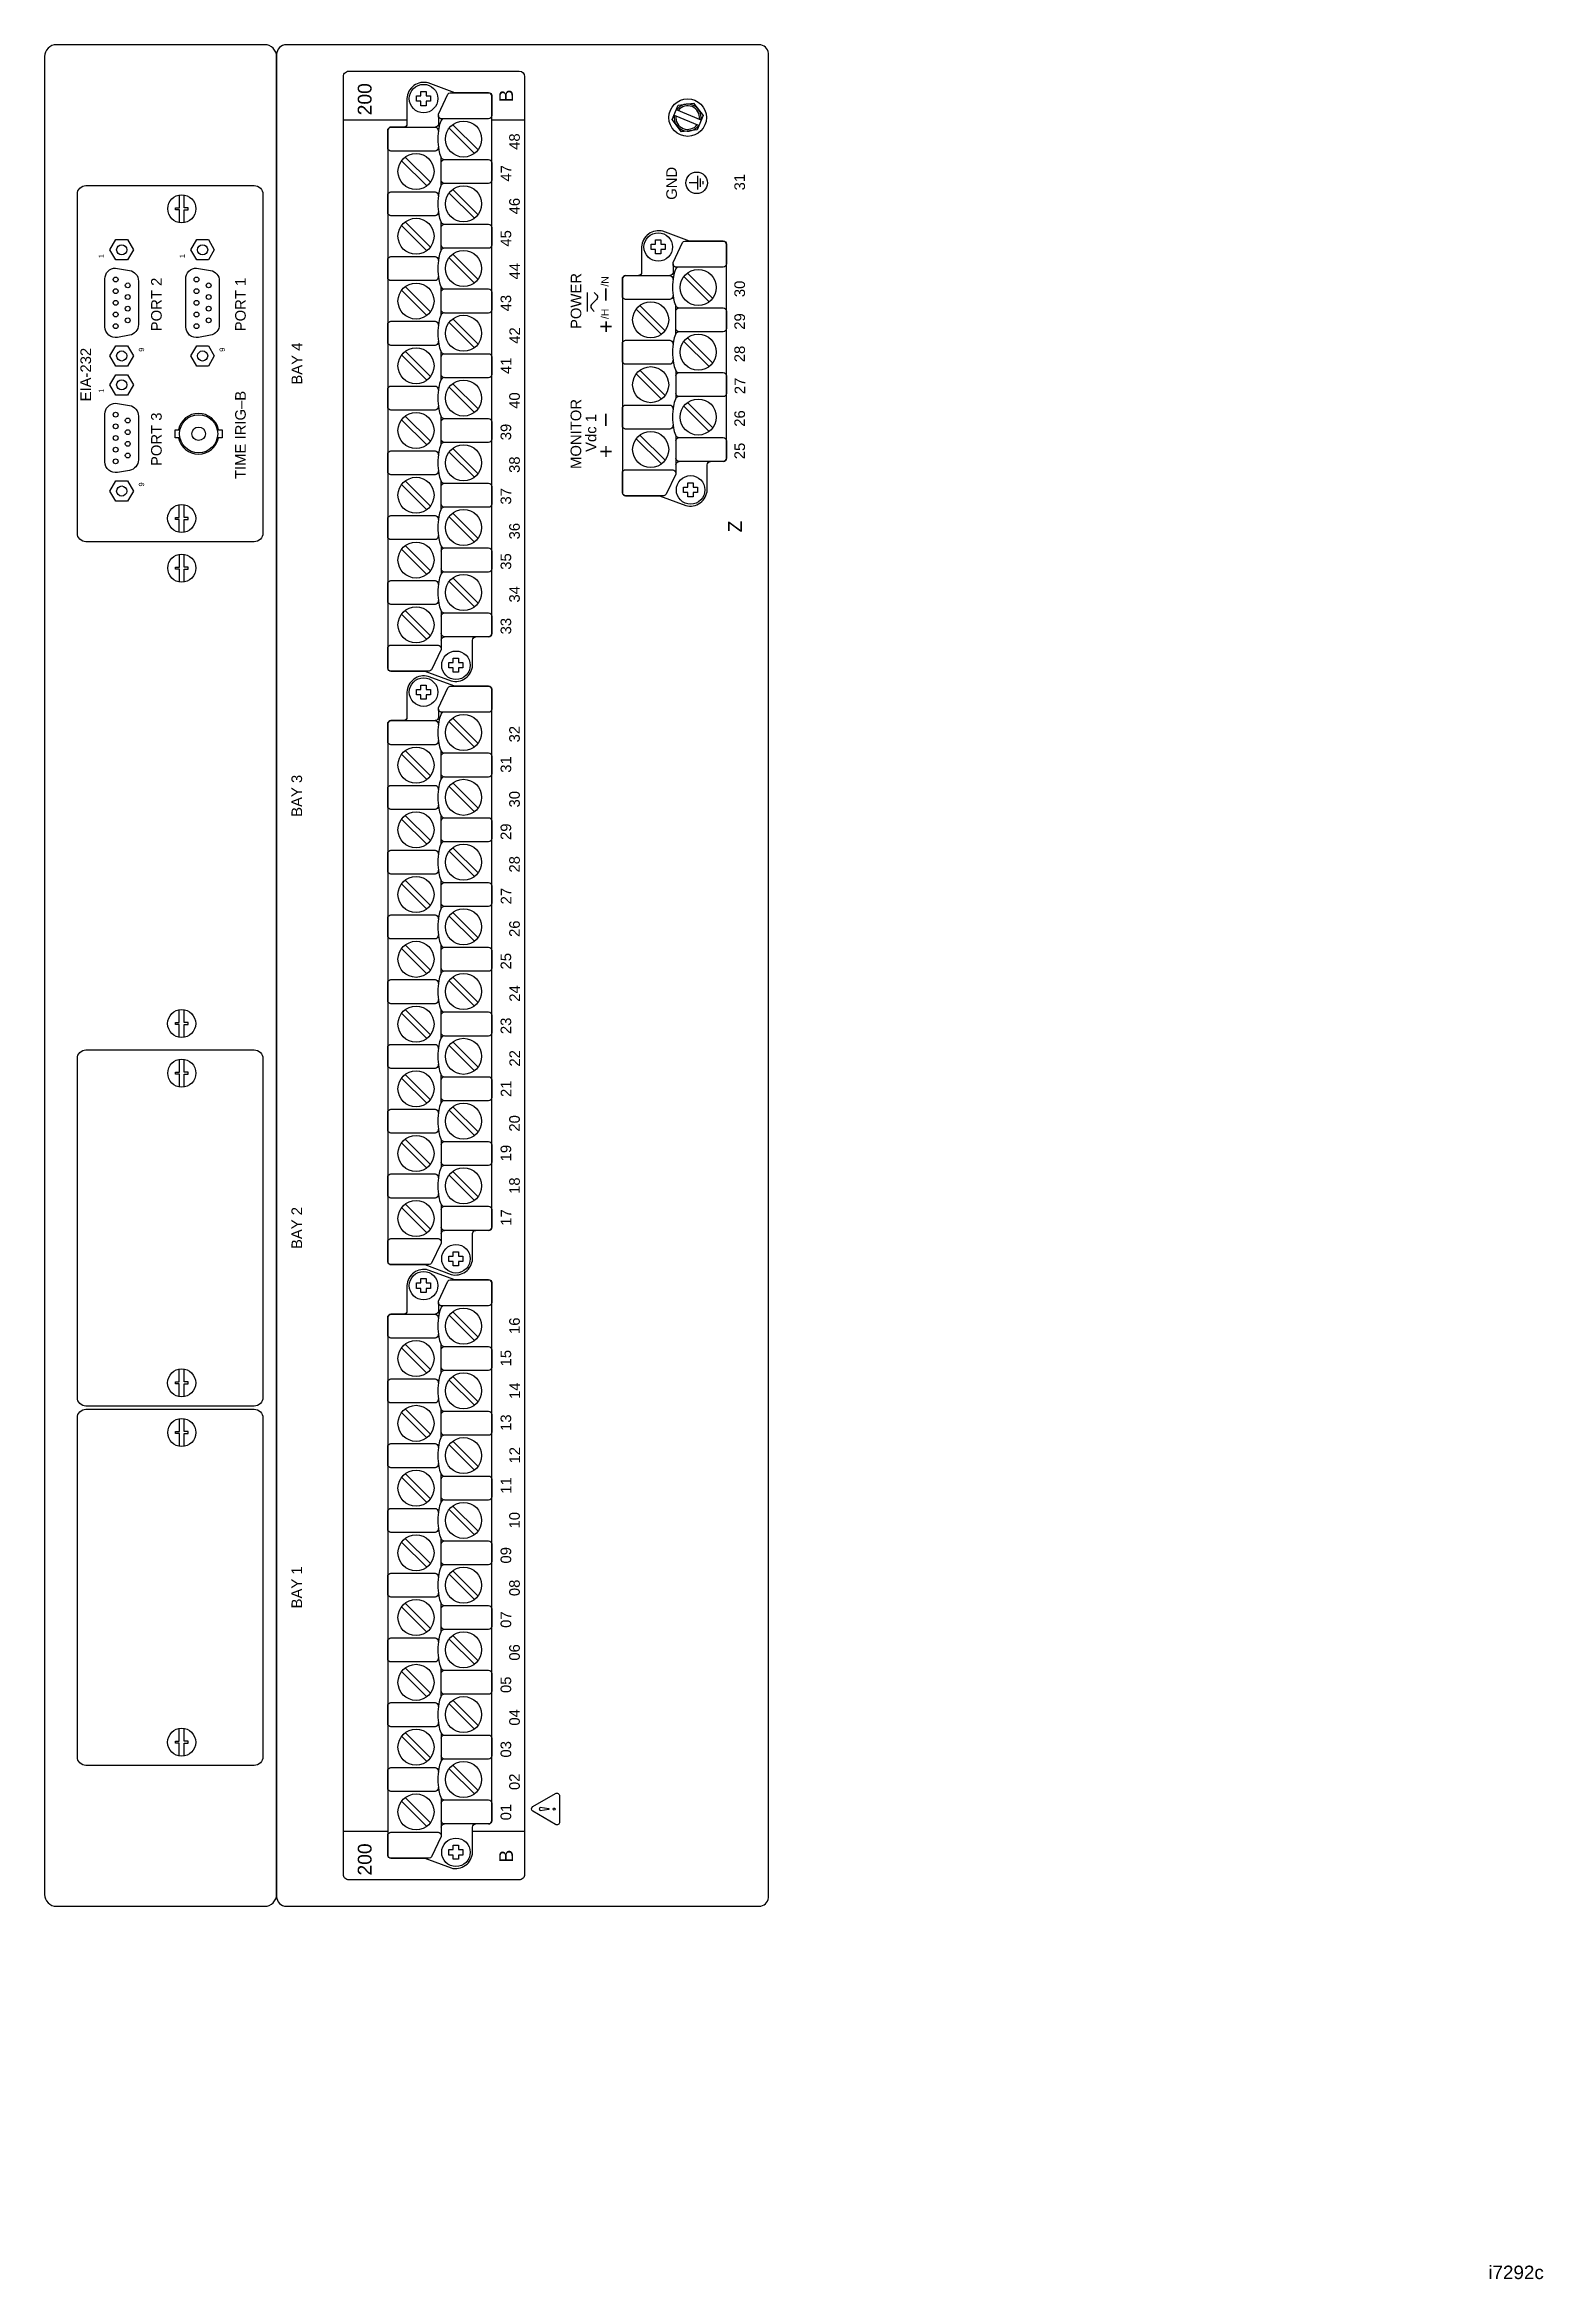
# Model space of a CAD drawing. Extents: x 0.5 to 47.5, y 0.5 to 35.2.
# Drawn here: x 33.61 to 47.5, y 0.5 to 21.21 of the extents above; entities that cross this region are included whole.
import ezdxf
from ezdxf.enums import TextEntityAlignment as Align

# ---------------------------------------------------------------- set-up
doc = ezdxf.new("R2010")
doc.units = 0
doc.header["$MEASUREMENT"] = 0
doc.layers.add('5.0_____[DWG]', color=7, linetype='CONTINUOUS')
doc.styles.add('Arial', font='arial.ttf')

msp = doc.modelspace()

# ---------------------------------------------------------------- texts
at = {"layer": '5.0_____[DWG]', "style": 'Arial'}
for s, height, p in [('200', 0.1278, (36.635, 20.551)), ('B', 0.128, (37.946, 20.671)), ('48', 0.0983, (38.009, 20.231)), ('47', 0.0983, (37.931, 19.937)), ('GND', 0.0983, (39.465, 19.768)), ('31', 0.0983, (40.096, 19.855)), ('46', 0.0983, (38.009, 19.633)), ('45', 0.0983, (37.929, 19.334)), ('1', 0.0492, (34.156, 19.227)), ('1', 0.0492, (34.905, 19.228)), ('44', 0.0983, (38.011, 19.03)), ('POWER', 0.0983, (38.579, 18.571)), ('/N', 0.0688, (38.832, 18.964)), ('PORT 2', 0.0983, (34.69, 18.55)), ('PORT 1', 0.0983, (35.469, 18.55)), ('43', 0.0983, (37.929, 18.734)), ('–', 0.147, (38.861, 18.834)), ('30', 0.0983, (40.096, 18.866)), ('+', 0.147, (38.88, 18.533)), ('/H', 0.0688, (38.832, 18.663)), ('29', 0.0983, (40.096, 18.564)), ('42', 0.0983, (38.011, 18.434)), ('EIA-232', 0.0983, (34.035, 17.9)), ('9', 0.0492, (34.527, 18.36)), ('9', 0.0492, (35.275, 18.36)), ('41', 0.0983, (37.931, 18.154)), ('28', 0.0983, (40.096, 18.263)), ('27', 0.0983, (40.098, 17.967)), ('1', 0.0492, (34.156, 17.979)), ('TIME IRIG–B', 0.09833, (35.469, 17.181)), ('40', 0.0983, (38.009, 17.831)), ('MONITOR', 0.0983, (38.578, 17.274)), ('26', 0.0983, (40.096, 17.665)), ('PORT 3', 0.0983, (34.69, 17.301)), ('39', 0.0983, (37.929, 17.54)), ('Vdc 1', 0.0983, (38.718, 17.432)), ('–', 0.147, (38.86, 17.673)), ('+', 0.147, (38.879, 17.376)), ('25', 0.0983, (40.096, 17.364)), ('38', 0.0983, (38.009, 17.237)), ('9', 0.0492, (34.527, 17.111)), ('37', 0.0983, (37.929, 16.944)), ('Z', 0.128, (40.067, 16.686)), ('36', 0.0983, (38.009, 16.621)), ('35', 0.0983, (37.929, 16.34)), ('34', 0.0983, (38.009, 16.036)), ('33', 0.0983, (37.929, 15.741)), ('32', 0.0983, (38.009, 14.74)), ('31', 0.0983, (37.929, 14.459)), ('30', 0.0983, (38.009, 14.137)), ('29', 0.0983, (37.929, 13.836)), ('28', 0.0983, (38.009, 13.534)), ('27', 0.0983, (37.931, 13.239)), ('26', 0.0983, (38.009, 12.937)), ('25', 0.0983, (37.929, 12.636)), ('24', 0.0983, (38.011, 12.337)), ('23', 0.0983, (37.929, 12.037)), ('22', 0.0983, (38.011, 11.736)), ('21', 0.0983, (37.931, 11.454)), ('20', 0.0983, (38.009, 11.133)), ('19', 0.0983, (37.929, 10.858)), ('18', 0.0983, (38.009, 10.556)), ('17', 0.0983, (37.931, 10.261)), ('16', 0.0983, (38.009, 9.258)), ('15', 0.0983, (37.929, 8.958)), ('14', 0.0983, (38.011, 8.656)), ('13', 0.0983, (37.929, 8.36)), ('12', 0.0983, (38.011, 8.058)), ('11', 0.0983, (37.931, 7.778)), ('10', 0.0983, (38.009, 7.456)), ('09', 0.0983, (37.929, 7.131)), ('08', 0.0983, (38.009, 6.829)), ('07', 0.0983, (37.929, 6.535)), ('06', 0.0983, (38.009, 6.231)), ('05', 0.0983, (37.929, 5.931)), ('04', 0.0983, (38.009, 5.629)), ('03', 0.0983, (37.929, 5.333)), ('02', 0.0983, (38.009, 5.032)), ('01', 0.0983, (37.929, 4.751)), ('200', 0.1278, (36.635, 4.24)), ('B', 0.128, (37.946, 4.36))]:
    msp.add_text(s, height=height, rotation=90, dxfattribs=at).set_placement(p)
for s, p in [('BAY 4', (35.992, 18.25)), ('BAY 3', (35.991, 14.245)), ('BAY 2', (35.991, 10.24)), ('BAY 1', (35.991, 6.91))]:
    msp.add_text(s, height=0.0983, rotation=90, dxfattribs=at).set_placement(p, align=Align.CENTER)
msp.add_text('i7292c', height=0.125, dxfattribs=at).set_placement((47.5, 0.5), align=Align.RIGHT)

# ---------------------------------------------------------------- linework, layer by layer
at = {"layer": '5.0_____[DWG]'}
for points in [[(33.605, 21.095), (33.605, 4.065, 0.414214), (33.715, 3.955), (35.645, 3.955, 0.414214), (35.755, 4.065), (35.755, 21.095, 0.414214), (35.645, 21.205), (33.715, 21.205, 0.414214), (33.605, 21.095)], [(37.719, 15.718, 0.414213), (37.749, 15.748), (37.749, 20.73, 0.414214), (37.719, 20.76), (37.406, 20.76), (37.161, 20.851, 0.480048), (36.963, 20.706), (36.963, 20.472, -0.414214), (36.933, 20.442), (36.815, 20.442, 0.414212), (36.785, 20.412), (36.785, 20.412), (36.785, 15.431, 0.414215), (36.815, 15.401), (37.128, 15.401), (37.372, 15.31, 0.47859), (37.571, 15.455), (37.571, 15.688, -0.414214), (37.601, 15.718)], [(37.254, 20.549), (37.254, 20.472, -0.414214), (37.224, 20.442)], [(37.302, 20.519, 0.127742), (37.286, 20.511, 0.081668), (37.276, 20.496, 0.0591), (37.257, 20.432, 0.034646), (37.25, 20.331, 0.03436), (37.257, 20.23, 0.0591), (37.276, 20.166, 0.081668), (37.286, 20.151, 0.191033), (37.31, 20.142)], [(39.442, 20.552, 0.802175), (39.668, 20.458, 0.802175)], [(39.456, 20.546, 0.779376), (39.653, 20.465)], [(39.688, 20.509, 0.802179), (39.462, 20.602)], [(39.673, 20.515, 0.776676), (39.477, 20.596)], [(37.253, 20.257), (37.253, 20.249, -0.414214), (37.223, 20.219), (36.815, 20.219, -0.414214), (36.785, 20.249), (36.785, 20.412, -0.414214), (36.815, 20.442), (37.223, 20.442, -0.414214), (37.253, 20.412), (37.253, 20.405)], [(37.28, 20.112, -0.414214), (37.31, 20.142), (37.719, 20.142, -0.414214), (37.749, 20.112), (37.749, 19.949, -0.414214), (37.719, 19.919), (37.31, 19.919, -0.414214), (37.28, 19.949)], [(37.31, 19.92, 0.191033), (37.286, 19.911, 0.081668), (37.276, 19.896, 0.0591), (37.257, 19.832, 0.034646), (37.25, 19.731, 0.03436), (37.257, 19.63, 0.0591), (37.276, 19.566, 0.081668), (37.286, 19.551, 0.191033), (37.31, 19.542)], [(37.253, 19.657), (37.253, 19.649, -0.414214), (37.223, 19.619), (36.815, 19.619, -0.414214), (36.785, 19.649), (36.785, 19.812, -0.414214), (36.815, 19.842), (37.223, 19.842, -0.414214), (37.253, 19.812), (37.253, 19.805)], [(37.28, 19.512, -0.414214), (37.31, 19.542), (37.719, 19.542, -0.414214), (37.749, 19.512), (37.749, 19.349, -0.414214), (37.719, 19.319), (37.31, 19.319, -0.414214), (37.28, 19.349)], [(39.894, 17.343, 0.414213), (39.924, 17.373), (39.924, 19.355, 0.414214), (39.894, 19.385), (39.581, 19.385), (39.336, 19.476, 0.480048), (39.138, 19.331), (39.138, 19.097, -0.414214), (39.108, 19.067)], [(37.31, 19.32, 0.191033), (37.286, 19.311, 0.081668), (37.276, 19.296, 0.0591), (37.257, 19.232, 0.034646), (37.25, 19.131, 0.03436), (37.257, 19.03, 0.0591), (37.276, 18.966, 0.081668), (37.286, 18.95, 0.191033), (37.31, 18.942)], [(37.253, 19.057), (37.253, 19.049, -0.414214), (37.223, 19.019), (36.815, 19.019, -0.414214), (36.785, 19.049), (36.785, 19.212, -0.414214), (36.815, 19.242), (37.223, 19.242, -0.414214), (37.253, 19.212), (37.253, 19.205)], [(39.428, 18.882), (39.428, 18.874, -0.414214), (39.398, 18.844), (38.99, 18.844, -0.414214), (38.96, 18.874), (38.96, 19.037, -0.414214), (38.99, 19.067), (39.398, 19.067, -0.414214), (39.428, 19.037), (39.428, 19.03)], [(38.99, 19.067, 0.414212), (38.96, 19.037), (38.96, 17.056, 0.414215), (38.99, 17.026), (39.303, 17.026), (39.547, 16.935, 0.47859), (39.746, 17.08), (39.746, 17.313, -0.414214), (39.776, 17.343)], [(39.429, 19.174), (39.429, 19.097, -0.414214), (39.399, 19.067)], [(39.477, 19.144, 0.127742), (39.461, 19.136, 0.081668), (39.451, 19.121, 0.0591), (39.432, 19.057, 0.034646), (39.425, 18.956, 0.03436), (39.432, 18.855, 0.0591), (39.451, 18.791, 0.081668), (39.461, 18.775, 0.191033), (39.485, 18.767)], [(37.28, 18.912, -0.414214), (37.31, 18.942), (37.719, 18.942, -0.414214), (37.749, 18.912), (37.749, 18.749, -0.414214), (37.719, 18.719), (37.31, 18.719, -0.414214), (37.28, 18.749)], [(38.697, 18.909), (38.723, 18.883, -0.404962), (38.721, 18.845), (38.674, 18.797), (38.674, 18.797, 0.404962), (38.673, 18.76), (38.699, 18.733)], [(37.253, 18.457), (37.253, 18.449, -0.414214), (37.223, 18.419), (36.815, 18.419, -0.414214), (36.785, 18.449), (36.785, 18.612, -0.414214), (36.815, 18.642), (37.223, 18.642, -0.414214), (37.253, 18.612), (37.253, 18.605)], [(37.31, 18.72, 0.191033), (37.286, 18.711, 0.081668), (37.276, 18.696, 0.0591), (37.257, 18.632, 0.034646), (37.25, 18.531, 0.03436), (37.257, 18.43, 0.0591), (37.276, 18.366, 0.081668), (37.286, 18.35, 0.191033), (37.31, 18.342)], [(39.455, 18.737, -0.414214), (39.485, 18.767), (39.894, 18.767, -0.414214), (39.924, 18.737), (39.924, 18.574, -0.414214), (39.894, 18.544), (39.485, 18.544, -0.414214), (39.455, 18.574)], [(39.428, 18.282), (39.428, 18.274, -0.414214), (39.398, 18.244), (38.99, 18.244, -0.414214), (38.96, 18.274), (38.96, 18.437, -0.414214), (38.99, 18.467), (39.398, 18.467, -0.414214), (39.428, 18.437), (39.428, 18.43)], [(39.485, 18.545, 0.191033), (39.461, 18.536, 0.081668), (39.451, 18.521, 0.0591), (39.432, 18.457, 0.034646), (39.425, 18.356, 0.03436), (39.432, 18.255, 0.0591), (39.451, 18.191, 0.081668), (39.461, 18.175, 0.191033), (39.485, 18.167)], [(37.28, 18.312, -0.414214), (37.31, 18.342), (37.719, 18.342, -0.414214), (37.749, 18.312), (37.749, 18.149, -0.414214), (37.719, 18.119), (37.31, 18.119, -0.414214), (37.28, 18.149)], [(37.253, 17.857), (37.253, 17.849, -0.414214), (37.223, 17.819), (36.815, 17.819, -0.414214), (36.785, 17.849), (36.785, 18.012, -0.414214), (36.815, 18.042), (37.223, 18.042, -0.414214), (37.253, 18.012), (37.253, 18.005)], [(37.31, 18.12, 0.191033), (37.286, 18.111, 0.081668), (37.276, 18.096, 0.0591), (37.257, 18.032, 0.034646), (37.25, 17.931, 0.03436), (37.257, 17.83, 0.0591), (37.276, 17.766, 0.081668), (37.286, 17.75, 0.191033), (37.31, 17.742)], [(39.455, 18.137, -0.414214), (39.485, 18.167), (39.894, 18.167, -0.414214), (39.924, 18.137), (39.924, 17.974, -0.414214), (39.894, 17.944), (39.485, 17.944, -0.414214), (39.455, 17.974)], [(39.428, 17.681), (39.428, 17.673, -0.414214), (39.398, 17.643), (38.99, 17.643, -0.414214), (38.96, 17.673), (38.96, 17.836, -0.414214), (38.99, 17.866), (39.398, 17.866, -0.414214), (39.428, 17.836), (39.428, 17.829)], [(39.485, 17.944, 0.191033), (39.461, 17.936, 0.081668), (39.451, 17.92, 0.0591), (39.432, 17.856, 0.034646), (39.425, 17.755, 0.03436), (39.432, 17.654, 0.0591), (39.451, 17.59, 0.081668), (39.461, 17.575, 0.191033), (39.485, 17.566)], [(35.217, 17.637, 0.820361), (34.846, 17.637)], [(37.28, 17.712, -0.414214), (37.31, 17.742), (37.719, 17.742, -0.414214), (37.749, 17.712), (37.749, 17.549, -0.414214), (37.719, 17.519), (37.31, 17.519, -0.414214), (37.28, 17.549)], [(34.846, 17.562, 0.815611), (35.217, 17.562)], [(37.253, 17.257), (37.253, 17.249, -0.414214), (37.223, 17.219), (36.815, 17.219, -0.414214), (36.785, 17.249), (36.785, 17.412, -0.414214), (36.815, 17.442), (37.223, 17.442, -0.414214), (37.253, 17.412), (37.253, 17.405)], [(37.31, 17.52, 0.191033), (37.286, 17.511, 0.081668), (37.276, 17.496, 0.0591), (37.257, 17.432, 0.034646), (37.25, 17.331, 0.03436), (37.257, 17.23, 0.0591), (37.276, 17.166, 0.081668), (37.286, 17.15, 0.191033), (37.31, 17.142)], [(39.455, 17.583), (39.455, 17.225), (39.365, 17.039, -0.241986), (39.345, 17.026), (38.99, 17.026, -0.422157), (38.96, 17.052), (38.96, 17.237, -0.414214), (38.99, 17.267), (39.427, 17.267, -0.390527), (39.455, 17.237)], [(39.455, 17.536, -0.414214), (39.485, 17.566), (39.894, 17.566, -0.414214), (39.924, 17.536), (39.924, 17.373, -0.414214), (39.894, 17.343), (39.485, 17.343, -0.414214), (39.455, 17.373)], [(39.455, 17.313, -0.414214), (39.485, 17.343)], [(37.28, 17.112, -0.414214), (37.31, 17.142), (37.719, 17.142, -0.414214), (37.749, 17.112), (37.749, 16.949, -0.414214), (37.719, 16.919), (37.31, 16.919, -0.414214), (37.28, 16.949)], [(37.253, 16.657), (37.253, 16.649, -0.414214), (37.223, 16.619), (36.815, 16.619, -0.414214), (36.785, 16.649), (36.785, 16.812, -0.414214), (36.815, 16.842), (37.223, 16.842, -0.414214), (37.253, 16.812), (37.253, 16.805)], [(37.31, 16.92, 0.191033), (37.286, 16.911, 0.081668), (37.276, 16.896, 0.0591), (37.257, 16.832, 0.034646), (37.25, 16.731, 0.03436), (37.257, 16.63, 0.0591), (37.276, 16.566, 0.081668), (37.286, 16.55, 0.191033), (37.31, 16.542)], [(37.28, 16.512, -0.414214), (37.31, 16.542), (37.719, 16.542, -0.414214), (37.749, 16.512), (37.749, 16.349, -0.414214), (37.719, 16.319), (37.31, 16.319, -0.414214), (37.28, 16.349)], [(37.253, 16.056), (37.253, 16.048, -0.414214), (37.223, 16.018), (36.815, 16.018, -0.414214), (36.785, 16.048), (36.785, 16.211, -0.414214), (36.815, 16.241), (37.223, 16.241, -0.414214), (37.253, 16.211), (37.253, 16.204)], [(37.31, 16.319, 0.191033), (37.286, 16.311, 0.081668), (37.276, 16.295, 0.0591), (37.257, 16.231, 0.034646), (37.25, 16.13, 0.03436), (37.257, 16.029, 0.0591), (37.276, 15.965, 0.081668), (37.286, 15.95, 0.191033), (37.31, 15.941)], [(37.28, 15.958), (37.28, 15.6), (37.19, 15.414, -0.241986), (37.17, 15.401), (36.815, 15.401, -0.422157), (36.785, 15.427), (36.785, 15.612, -0.414214), (36.815, 15.642), (37.252, 15.642, -0.390527), (37.28, 15.612)], [(37.28, 15.911, -0.414214), (37.31, 15.941), (37.719, 15.941, -0.414214), (37.749, 15.911), (37.749, 15.748, -0.414214), (37.719, 15.718), (37.31, 15.718, -0.414214), (37.28, 15.748)], [(37.28, 15.688, -0.414214), (37.31, 15.718)], [(37.719, 10.218, 0.414213), (37.749, 10.248), (37.749, 15.23, 0.414214), (37.719, 15.26), (37.406, 15.26), (37.161, 15.351, 0.480048), (36.963, 15.206), (36.963, 14.972, -0.414214), (36.933, 14.942), (36.815, 14.942, 0.414212), (36.785, 14.912), (36.785, 14.912), (36.785, 9.931, 0.414215), (36.815, 9.901), (37.128, 9.901), (37.372, 9.81, 0.47859), (37.571, 9.955), (37.571, 10.188, -0.414214), (37.601, 10.218)], [(37.253, 14.757), (37.253, 14.749, -0.414214), (37.223, 14.719), (36.815, 14.719, -0.414214), (36.785, 14.749), (36.785, 14.912, -0.414214), (36.815, 14.942), (37.223, 14.942, -0.414214), (37.253, 14.912), (37.253, 14.905)], [(37.254, 15.049), (37.254, 14.972, -0.414214), (37.224, 14.942)], [(37.302, 15.019, 0.127742), (37.286, 15.011, 0.081668), (37.276, 14.996, 0.0591), (37.257, 14.932, 0.034646), (37.25, 14.831, 0.03436), (37.257, 14.73, 0.0591), (37.276, 14.666, 0.081668), (37.286, 14.651, 0.191033), (37.31, 14.642)], [(37.28, 14.612, -0.414214), (37.31, 14.642), (37.719, 14.642, -0.414214), (37.749, 14.612), (37.749, 14.449, -0.414214), (37.719, 14.419), (37.31, 14.419, -0.414214), (37.28, 14.449)], [(37.253, 14.157), (37.253, 14.149, -0.414214), (37.223, 14.119), (36.815, 14.119, -0.414214), (36.785, 14.149), (36.785, 14.312, -0.414214), (36.815, 14.342), (37.223, 14.342, -0.414214), (37.253, 14.312), (37.253, 14.305)], [(37.31, 14.42, 0.191033), (37.286, 14.411, 0.081668), (37.276, 14.396, 0.0591), (37.257, 14.332, 0.034646), (37.25, 14.231, 0.03436), (37.257, 14.13, 0.0591), (37.276, 14.066, 0.081668), (37.286, 14.051, 0.191033), (37.31, 14.042)], [(37.28, 14.012, -0.414214), (37.31, 14.042), (37.719, 14.042, -0.414214), (37.749, 14.012), (37.749, 13.849, -0.414214), (37.719, 13.819), (37.31, 13.819, -0.414214), (37.28, 13.849)], [(37.253, 13.557), (37.253, 13.549, -0.414214), (37.223, 13.519), (36.815, 13.519, -0.414214), (36.785, 13.549), (36.785, 13.712, -0.414214), (36.815, 13.742), (37.223, 13.742, -0.414214), (37.253, 13.712), (37.253, 13.705)], [(37.31, 13.82, 0.191033), (37.286, 13.811, 0.081668), (37.276, 13.796, 0.0591), (37.257, 13.732, 0.034646), (37.25, 13.631, 0.03436), (37.257, 13.53, 0.0591), (37.276, 13.466, 0.081668), (37.286, 13.45, 0.191033), (37.31, 13.442)], [(37.28, 13.412, -0.414214), (37.31, 13.442), (37.719, 13.442, -0.414214), (37.749, 13.412), (37.749, 13.249, -0.414214), (37.719, 13.219), (37.31, 13.219, -0.414214), (37.28, 13.249)], [(37.253, 12.957), (37.253, 12.949, -0.414214), (37.223, 12.919), (36.815, 12.919, -0.414214), (36.785, 12.949), (36.785, 13.112, -0.414214), (36.815, 13.142), (37.223, 13.142, -0.414214), (37.253, 13.112), (37.253, 13.105)], [(37.31, 13.22, 0.191033), (37.286, 13.211, 0.081668), (37.276, 13.196, 0.0591), (37.257, 13.132, 0.034646), (37.25, 13.031, 0.03436), (37.257, 12.93, 0.0591), (37.276, 12.866, 0.081668), (37.286, 12.85, 0.191033), (37.31, 12.842)], [(37.28, 12.812, -0.414214), (37.31, 12.842), (37.719, 12.842, -0.414214), (37.749, 12.812), (37.749, 12.649, -0.414214), (37.719, 12.619), (37.31, 12.619, -0.414214), (37.28, 12.649)], [(37.253, 12.357), (37.253, 12.349, -0.414214), (37.223, 12.319), (36.815, 12.319, -0.414214), (36.785, 12.349), (36.785, 12.512, -0.414214), (36.815, 12.542), (37.223, 12.542, -0.414214), (37.253, 12.512), (37.253, 12.505)], [(37.31, 12.62, 0.191033), (37.286, 12.611, 0.081668), (37.276, 12.596, 0.0591), (37.257, 12.532, 0.034646), (37.25, 12.431, 0.03436), (37.257, 12.33, 0.0591), (37.276, 12.266, 0.081668), (37.286, 12.25, 0.191033), (37.31, 12.242)], [(37.28, 12.212, -0.414214), (37.31, 12.242), (37.719, 12.242, -0.414214), (37.749, 12.212), (37.749, 12.049, -0.414214), (37.719, 12.019), (37.31, 12.019, -0.414214), (37.28, 12.049)], [(37.31, 12.02, 0.191033), (37.286, 12.011, 0.081668), (37.276, 11.996, 0.0591), (37.257, 11.932, 0.034646), (37.25, 11.831, 0.03436), (37.257, 11.73, 0.0591), (37.276, 11.666, 0.081668), (37.286, 11.65, 0.191033), (37.31, 11.642)], [(37.253, 11.757), (37.253, 11.749, -0.414214), (37.223, 11.719), (36.815, 11.719, -0.414214), (36.785, 11.749), (36.785, 11.912, -0.414214), (36.815, 11.942), (37.223, 11.942, -0.414214), (37.253, 11.912), (37.253, 11.905)], [(37.28, 11.612, -0.414214), (37.31, 11.642), (37.719, 11.642, -0.414214), (37.749, 11.612), (37.749, 11.449, -0.414214), (37.719, 11.419), (37.31, 11.419, -0.414214), (37.28, 11.449)], [(37.31, 11.42, 0.191033), (37.286, 11.411, 0.081668), (37.276, 11.396, 0.0591), (37.257, 11.332, 0.034646), (37.25, 11.231, 0.03436), (37.257, 11.13, 0.0591), (37.276, 11.066, 0.081668), (37.286, 11.05, 0.191033), (37.31, 11.042)], [(37.253, 11.157), (37.253, 11.149, -0.414214), (37.223, 11.119), (36.815, 11.119, -0.414214), (36.785, 11.149), (36.785, 11.312, -0.414214), (36.815, 11.342), (37.223, 11.342, -0.414214), (37.253, 11.312), (37.253, 11.305)], [(37.28, 11.012, -0.414214), (37.31, 11.042), (37.719, 11.042, -0.414214), (37.749, 11.012), (37.749, 10.849, -0.414214), (37.719, 10.819), (37.31, 10.819, -0.414214), (37.28, 10.849)], [(37.31, 10.819, 0.191033), (37.286, 10.811, 0.081668), (37.276, 10.795, 0.0591), (37.257, 10.731, 0.034646), (37.25, 10.63, 0.03436), (37.257, 10.529, 0.0591), (37.276, 10.465, 0.081668), (37.286, 10.45, 0.191033), (37.31, 10.441)], [(37.253, 10.556), (37.253, 10.548, -0.414214), (37.223, 10.518), (36.815, 10.518, -0.414214), (36.785, 10.548), (36.785, 10.711, -0.414214), (36.815, 10.741), (37.223, 10.741, -0.414214), (37.253, 10.711), (37.253, 10.704)], [(37.28, 10.458), (37.28, 10.1), (37.19, 9.914, -0.241986), (37.17, 9.901), (36.815, 9.901, -0.422157), (36.785, 9.927), (36.785, 10.112, -0.414214), (36.815, 10.142), (37.252, 10.142, -0.390527), (37.28, 10.112)], [(37.28, 10.411, -0.414214), (37.31, 10.441), (37.719, 10.441, -0.414214), (37.749, 10.411), (37.749, 10.248, -0.414214), (37.719, 10.218), (37.31, 10.218, -0.414214), (37.28, 10.248)], [(37.28, 10.188, -0.414214), (37.31, 10.218)], [(37.719, 4.718, 0.414213), (37.749, 4.748), (37.749, 9.73, 0.414214), (37.719, 9.76), (37.406, 9.76), (37.161, 9.851, 0.480048), (36.963, 9.706), (36.963, 9.472, -0.414214), (36.933, 9.442), (36.815, 9.442, 0.414212), (36.785, 9.412), (36.785, 9.412), (36.785, 4.431, 0.414215), (36.815, 4.401), (37.128, 4.401), (37.372, 4.31, 0.47859), (37.571, 4.455), (37.571, 4.688, -0.414214), (37.601, 4.718)], [(37.254, 9.549), (37.254, 9.472, -0.414214), (37.224, 9.442)], [(37.253, 9.257), (37.253, 9.249, -0.414214), (37.223, 9.219), (36.815, 9.219, -0.414214), (36.785, 9.249), (36.785, 9.412, -0.414214), (36.815, 9.442), (37.223, 9.442, -0.414214), (37.253, 9.412), (37.253, 9.405)], [(37.302, 9.519, 0.127742), (37.286, 9.511, 0.081668), (37.276, 9.496, 0.0591), (37.257, 9.432, 0.034646), (37.25, 9.331, 0.03436), (37.257, 9.23, 0.0591), (37.276, 9.166, 0.081668), (37.286, 9.151, 0.191033), (37.31, 9.142)], [(37.28, 9.112, -0.414214), (37.31, 9.142), (37.719, 9.142, -0.414214), (37.749, 9.112), (37.749, 8.949, -0.414214), (37.719, 8.919), (37.31, 8.919, -0.414214), (37.28, 8.949)], [(37.31, 8.92, 0.191033), (37.286, 8.911, 0.081668), (37.276, 8.896, 0.0591), (37.257, 8.832, 0.034646), (37.25, 8.731, 0.03436), (37.257, 8.63, 0.0591), (37.276, 8.566, 0.081668), (37.286, 8.551, 0.191033), (37.31, 8.542)], [(37.253, 8.657), (37.253, 8.649, -0.414214), (37.223, 8.619), (36.815, 8.619, -0.414214), (36.785, 8.649), (36.785, 8.812, -0.414214), (36.815, 8.842), (37.223, 8.842, -0.414214), (37.253, 8.812), (37.253, 8.805)], [(37.28, 8.512, -0.414214), (37.31, 8.542), (37.719, 8.542, -0.414214), (37.749, 8.512), (37.749, 8.349, -0.414214), (37.719, 8.319), (37.31, 8.319, -0.414214), (37.28, 8.349)], [(37.31, 8.32, 0.191033), (37.286, 8.311, 0.081668), (37.276, 8.296, 0.0591), (37.257, 8.232, 0.034646), (37.25, 8.131, 0.03436), (37.257, 8.03, 0.0591), (37.276, 7.966, 0.081668), (37.286, 7.951, 0.191033), (37.31, 7.942)], [(37.253, 8.057), (37.253, 8.049, -0.414214), (37.223, 8.019), (36.815, 8.019, -0.414214), (36.785, 8.049), (36.785, 8.212, -0.414214), (36.815, 8.242), (37.223, 8.242, -0.414214), (37.253, 8.212), (37.253, 8.205)], [(37.28, 7.912, -0.414214), (37.31, 7.942), (37.719, 7.942, -0.414214), (37.749, 7.912), (37.749, 7.749, -0.414214), (37.719, 7.719), (37.31, 7.719, -0.414214), (37.28, 7.749)], [(37.31, 7.72, 0.191033), (37.286, 7.711, 0.081668), (37.276, 7.696, 0.0591), (37.257, 7.632, 0.034646), (37.25, 7.531, 0.03436), (37.257, 7.43, 0.0591), (37.276, 7.366, 0.081668), (37.286, 7.351, 0.191033), (37.31, 7.342)], [(37.253, 7.457), (37.253, 7.449, -0.414214), (37.223, 7.419), (36.815, 7.419, -0.414214), (36.785, 7.449), (36.785, 7.612, -0.414214), (36.815, 7.642), (37.223, 7.642, -0.414214), (37.253, 7.612), (37.253, 7.605)], [(37.28, 7.312, -0.414214), (37.31, 7.342), (37.719, 7.342, -0.414214), (37.749, 7.312), (37.749, 7.149, -0.414214), (37.719, 7.119), (37.31, 7.119, -0.414214), (37.28, 7.149)], [(37.253, 6.857), (37.253, 6.849, -0.414214), (37.223, 6.819), (36.815, 6.819, -0.414214), (36.785, 6.849), (36.785, 7.012, -0.414214), (36.815, 7.042), (37.223, 7.042, -0.414214), (37.253, 7.012), (37.253, 7.005)], [(37.31, 7.12, 0.191033), (37.286, 7.111, 0.081668), (37.276, 7.096, 0.0591), (37.257, 7.032, 0.034646), (37.25, 6.931, 0.03436), (37.257, 6.83, 0.0591), (37.276, 6.766, 0.081668), (37.286, 6.751, 0.191033), (37.31, 6.742)], [(37.28, 6.712, -0.414214), (37.31, 6.742), (37.719, 6.742, -0.414214), (37.749, 6.712), (37.749, 6.549, -0.414214), (37.719, 6.519), (37.31, 6.519, -0.414214), (37.28, 6.549)], [(37.253, 6.257), (37.253, 6.249, -0.414214), (37.223, 6.219), (36.815, 6.219, -0.414214), (36.785, 6.249), (36.785, 6.412, -0.414214), (36.815, 6.442), (37.223, 6.442, -0.414214), (37.253, 6.412), (37.253, 6.405)], [(37.31, 6.52, 0.191033), (37.286, 6.511, 0.081668), (37.276, 6.496, 0.0591), (37.257, 6.432, 0.034646), (37.25, 6.331, 0.03436), (37.257, 6.23, 0.0591), (37.276, 6.166, 0.081668), (37.286, 6.151, 0.191033), (37.31, 6.142)], [(37.28, 6.112, -0.414214), (37.31, 6.142), (37.719, 6.142, -0.414214), (37.749, 6.112), (37.749, 5.949, -0.414214), (37.719, 5.919), (37.31, 5.919, -0.414214), (37.28, 5.949)], [(37.253, 5.657), (37.253, 5.649, -0.414214), (37.223, 5.619), (36.815, 5.619, -0.414214), (36.785, 5.649), (36.785, 5.812, -0.414214), (36.815, 5.842), (37.223, 5.842, -0.414214), (37.253, 5.812), (37.253, 5.805)], [(37.31, 5.92, 0.191033), (37.286, 5.911, 0.081668), (37.276, 5.896, 0.0591), (37.257, 5.832, 0.034646), (37.25, 5.731, 0.03436), (37.257, 5.63, 0.0591), (37.276, 5.566, 0.081668), (37.286, 5.55, 0.191033), (37.31, 5.542)], [(37.28, 5.512, -0.414214), (37.31, 5.542), (37.719, 5.542, -0.414214), (37.749, 5.512), (37.749, 5.349, -0.414214), (37.719, 5.319), (37.31, 5.319, -0.414214), (37.28, 5.349)], [(37.253, 5.056), (37.253, 5.048, -0.414214), (37.223, 5.018), (36.815, 5.018, -0.414214), (36.785, 5.048), (36.785, 5.211, -0.414214), (36.815, 5.241), (37.223, 5.241, -0.414214), (37.253, 5.211), (37.253, 5.204)], [(37.31, 5.319, 0.191033), (37.286, 5.311, 0.081668), (37.276, 5.295, 0.0591), (37.257, 5.231, 0.034646), (37.25, 5.13, 0.03436), (37.257, 5.029, 0.0591), (37.276, 4.965, 0.081668), (37.286, 4.95, 0.191033), (37.31, 4.941)], [(37.28, 4.958), (37.28, 4.6), (37.19, 4.414, -0.241986), (37.17, 4.401), (36.815, 4.401, -0.422157), (36.785, 4.427), (36.785, 4.612, -0.414214), (36.815, 4.642), (37.252, 4.642, -0.390527), (37.28, 4.612)], [(37.28, 4.911, -0.414214), (37.31, 4.941), (37.719, 4.941, -0.414214), (37.749, 4.911), (37.749, 4.748, -0.414214), (37.719, 4.718), (37.31, 4.718, -0.414214), (37.28, 4.748)], [(37.28, 4.688, -0.414214), (37.31, 4.718)]]:
    msp.add_lwpolyline(points, format="xyb", dxfattribs=at)
for points in [[(40.225, 21.205), (35.845, 21.205, 0.414214), (35.755, 21.115), (35.755, 4.045, 0.414214), (35.845, 3.955), (40.225, 3.955, 0.381966), (40.315, 4.035), (40.315, 21.125, 0.381966)], [(36.374, 4.25), (36.374, 20.91, -0.468367), (36.434, 20.96), (38.004, 20.96, -0.414132), (38.054, 20.91), (38.054, 4.25, -0.414214), (38.004, 4.2), (36.424, 4.2, -0.414287)], [(37.749, 20.734), (37.749, 20.549, -0.414214), (37.719, 20.519), (37.282, 20.519, -0.390527), (37.254, 20.549), (37.254, 20.561), (37.343, 20.747, -0.241514), (37.363, 20.76), (37.719, 20.76, -0.422157)], [(33.908, 16.68), (33.908, 19.82, -0.414214), (33.988, 19.9), (35.548, 19.9, -0.414214), (35.628, 19.82), (35.628, 16.68, -0.414214), (35.548, 16.6), (33.988, 16.6, -0.414214)], [(39.924, 19.358), (39.924, 19.174, -0.414214), (39.894, 19.144), (39.457, 19.144, -0.390527), (39.429, 19.174), (39.429, 19.186), (39.518, 19.372, -0.241514), (39.538, 19.385), (39.894, 19.385, -0.422157)], [(34.163, 18.592), (34.163, 19.035, -0.414214), (34.263, 19.135), (34.392, 19.114, -0.370597), (34.474, 19.015), (34.474, 18.611, -0.36397), (34.392, 18.513), (34.281, 18.493, -0.466307)], [(34.913, 18.592), (34.913, 19.035, -0.414214), (35.013, 19.135), (35.142, 19.114, -0.370597), (35.224, 19.015), (35.224, 18.611, -0.36397), (35.142, 18.513), (35.031, 18.493, -0.466307)], [(34.163, 17.34), (34.163, 17.783, -0.414214), (34.263, 17.883), (34.392, 17.862, -0.370597), (34.474, 17.763), (34.474, 17.359, -0.36397), (34.392, 17.261), (34.281, 17.241, -0.466307)], [(37.749, 15.234), (37.749, 15.049, -0.414214), (37.719, 15.019), (37.282, 15.019, -0.390527), (37.254, 15.049), (37.254, 15.061), (37.343, 15.247, -0.241514), (37.363, 15.26), (37.719, 15.26, -0.422157)], [(33.908, 8.67), (33.908, 11.81, -0.414214), (33.988, 11.89), (35.548, 11.89, -0.414214), (35.628, 11.81), (35.628, 8.67, -0.414214), (35.548, 8.59), (33.988, 8.59, -0.414214)], [(37.749, 9.734), (37.749, 9.549, -0.414214), (37.719, 9.519), (37.282, 9.519, -0.390527), (37.254, 9.549), (37.254, 9.561), (37.343, 9.747, -0.241514), (37.363, 9.76), (37.719, 9.76, -0.422157)], [(33.908, 5.34), (33.908, 8.48, -0.414214), (33.988, 8.56), (35.548, 8.56, -0.414214), (35.628, 8.48), (35.628, 5.34, -0.414214), (35.548, 5.26), (33.988, 5.26, -0.414214)], [(38.13, 4.878), (38.34, 5, -0.555022), (38.378, 4.977), (38.378, 4.735, -0.555022), (38.34, 4.712), (38.13, 4.835, -0.531445)], [(38.198, 4.84, -0.299493), (38.198, 4.873), (38.277, 4.86), (38.278, 4.859), (38.278, 4.854), (38.277, 4.853), (38.198, 4.84)]]:
    msp.add_lwpolyline(points, format="xyb", close=True, dxfattribs=at)
for points in [[(37.092, 20.681), (37.052, 20.681), (37.052, 20.731), (37.092, 20.731), (37.092, 20.771), (37.142, 20.771), (37.142, 20.731), (37.182, 20.731), (37.182, 20.681), (37.142, 20.681), (37.142, 20.64), (37.092, 20.64)], [(39.509, 20.397), (39.422, 20.512), (39.477, 20.645), (39.62, 20.664), (39.708, 20.549), (39.653, 20.416)], [(34.21, 19.305), (34.264, 19.399), (34.373, 19.399), (34.427, 19.305), (34.373, 19.211), (34.264, 19.211)], [(34.96, 19.305), (35.014, 19.399), (35.123, 19.399), (35.177, 19.305), (35.123, 19.211), (35.014, 19.211)], [(39.267, 19.306), (39.227, 19.306), (39.227, 19.356), (39.267, 19.356), (39.267, 19.396), (39.317, 19.396), (39.317, 19.356), (39.357, 19.356), (39.357, 19.306), (39.317, 19.306), (39.317, 19.266), (39.267, 19.266)], [(34.21, 18.321), (34.264, 18.415), (34.373, 18.415), (34.427, 18.321), (34.373, 18.227), (34.264, 18.227)], [(34.96, 18.321), (35.014, 18.415), (35.123, 18.415), (35.177, 18.321), (35.123, 18.227), (35.014, 18.227)], [(34.21, 18.053), (34.264, 18.147), (34.373, 18.147), (34.427, 18.053), (34.373, 17.959), (34.264, 17.959)], [(34.21, 17.069), (34.264, 17.163), (34.373, 17.163), (34.427, 17.069), (34.373, 16.975), (34.264, 16.975)], [(39.567, 17.055), (39.527, 17.055), (39.527, 17.105), (39.567, 17.105), (39.567, 17.146), (39.617, 17.146), (39.617, 17.105), (39.657, 17.105), (39.657, 17.055), (39.617, 17.055), (39.617, 17.015), (39.567, 17.015)], [(37.392, 15.43), (37.352, 15.43), (37.352, 15.48), (37.392, 15.48), (37.392, 15.52), (37.442, 15.52), (37.442, 15.48), (37.482, 15.48), (37.482, 15.43), (37.442, 15.43), (37.442, 15.39), (37.392, 15.39)], [(37.092, 15.181), (37.052, 15.181), (37.052, 15.231), (37.092, 15.231), (37.092, 15.271), (37.142, 15.271), (37.142, 15.231), (37.182, 15.231), (37.182, 15.181), (37.142, 15.181), (37.142, 15.14), (37.092, 15.14)], [(37.392, 9.93), (37.352, 9.93), (37.352, 9.98), (37.392, 9.98), (37.392, 10.02), (37.442, 10.02), (37.442, 9.98), (37.482, 9.98), (37.482, 9.93), (37.442, 9.93), (37.442, 9.89), (37.392, 9.89)], [(37.092, 9.681), (37.052, 9.681), (37.052, 9.731), (37.092, 9.731), (37.092, 9.771), (37.142, 9.771), (37.142, 9.731), (37.182, 9.731), (37.182, 9.681), (37.142, 9.681), (37.142, 9.641), (37.092, 9.641)], [(37.392, 4.43), (37.352, 4.43), (37.352, 4.48), (37.392, 4.48), (37.392, 4.521), (37.442, 4.521), (37.442, 4.48), (37.482, 4.48), (37.482, 4.43), (37.442, 4.43), (37.442, 4.39), (37.392, 4.39)]]:
    msp.add_lwpolyline(points, close=True, dxfattribs=at)
for points in [[(36.374, 20.51), (36.963, 20.51)], [(37.279, 20.519), (37.279, 20.502)], [(37.749, 20.51), (38.054, 20.51)], [(39.439, 20.553), (39.67, 20.458)], [(39.691, 20.507), (39.46, 20.603)], [(37.354, 20.431), (37.588, 20.197)], [(37.388, 20.464), (37.622, 20.23)], [(36.913, 20.13), (37.147, 19.896)], [(36.947, 20.164), (37.181, 19.93)], [(37.28, 19.903), (37.28, 20.159)], [(39.658, 19.925), (39.578, 19.925)], [(39.658, 19.864), (39.658, 19.989)], [(39.683, 19.888), (39.683, 19.967)], [(39.708, 19.912), (39.708, 19.941)], [(34.854, 19.557), (34.854, 19.676), (34.817, 19.676), (34.817, 19.695), (34.854, 19.695), (34.854, 19.814)], [(34.898, 19.557), (34.898, 19.676), (34.934, 19.676), (34.934, 19.695), (34.898, 19.695), (34.898, 19.814)], [(37.354, 19.831), (37.588, 19.597)], [(37.388, 19.864), (37.622, 19.63)], [(36.913, 19.53), (37.147, 19.296)], [(36.947, 19.564), (37.181, 19.33)], [(37.28, 19.303), (37.28, 19.559)], [(37.388, 19.264), (37.622, 19.03)], [(37.354, 19.231), (37.588, 18.997)], [(39.454, 19.144), (39.454, 19.127)], [(39.529, 19.056), (39.763, 18.822)], [(39.563, 19.089), (39.797, 18.855)], [(36.913, 18.93), (37.147, 18.696)], [(36.947, 18.964), (37.181, 18.73)], [(37.28, 18.703), (37.28, 18.959)], [(38.637, 18.733), (38.637, 18.91)], [(37.388, 18.664), (37.622, 18.43)], [(39.088, 18.755), (39.322, 18.521)], [(39.122, 18.789), (39.356, 18.555)], [(39.455, 18.528), (39.455, 18.784)], [(37.354, 18.631), (37.588, 18.397)], [(39.529, 18.456), (39.763, 18.222)], [(39.563, 18.489), (39.797, 18.255)], [(36.913, 18.33), (37.147, 18.096)], [(36.947, 18.364), (37.181, 18.13)], [(37.28, 18.103), (37.28, 18.359)], [(37.354, 18.031), (37.588, 17.797)], [(37.388, 18.064), (37.622, 17.83)], [(39.088, 18.155), (39.322, 17.921)], [(39.122, 18.189), (39.356, 17.955)], [(39.455, 18.184), (39.455, 17.928)], [(39.529, 17.855), (39.763, 17.621)], [(39.563, 17.889), (39.797, 17.654)], [(34.859, 17.562), (34.814, 17.562), (34.814, 17.637), (34.859, 17.637)], [(35.205, 17.637), (35.25, 17.637), (35.25, 17.562), (35.205, 17.562)], [(36.913, 17.73), (37.147, 17.496)], [(36.947, 17.764), (37.181, 17.53)], [(37.28, 17.503), (37.28, 17.759)], [(37.354, 17.431), (37.588, 17.197)], [(37.388, 17.464), (37.622, 17.23)], [(39.088, 17.554), (39.322, 17.32)], [(39.122, 17.588), (39.356, 17.354)], [(36.913, 17.13), (37.147, 16.896)], [(36.947, 17.164), (37.181, 16.929)], [(37.28, 16.903), (37.28, 17.158)], [(34.853, 16.687), (34.853, 16.806), (34.817, 16.806), (34.817, 16.825), (34.853, 16.825), (34.853, 16.944)], [(34.897, 16.687), (34.897, 16.806), (34.934, 16.806), (34.934, 16.825), (34.897, 16.825), (34.897, 16.944)], [(37.354, 16.831), (37.588, 16.597)], [(37.388, 16.864), (37.622, 16.63)], [(34.854, 16.227), (34.854, 16.346), (34.817, 16.346), (34.817, 16.365), (34.854, 16.365), (34.854, 16.484)], [(34.898, 16.227), (34.898, 16.346), (34.934, 16.346), (34.934, 16.365), (34.898, 16.365), (34.898, 16.484)], [(36.913, 16.53), (37.147, 16.296)], [(36.947, 16.564), (37.181, 16.329)], [(37.28, 16.558), (37.28, 16.303)], [(37.354, 16.23), (37.588, 15.996)], [(37.388, 16.264), (37.622, 16.029)], [(36.947, 15.963), (37.181, 15.729)], [(36.913, 15.929), (37.147, 15.695)], [(37.279, 15.019), (37.279, 15.002)], [(37.354, 14.931), (37.588, 14.697)], [(37.388, 14.964), (37.622, 14.73)], [(36.913, 14.63), (37.147, 14.396)], [(36.947, 14.664), (37.181, 14.43)], [(37.28, 14.403), (37.28, 14.659)], [(37.354, 14.331), (37.588, 14.097)], [(37.388, 14.364), (37.622, 14.13)], [(36.913, 14.03), (37.147, 13.796)], [(36.947, 14.064), (37.181, 13.83)], [(37.28, 13.803), (37.28, 14.059)], [(37.354, 13.731), (37.588, 13.497)], [(37.388, 13.764), (37.622, 13.53)], [(36.947, 13.464), (37.181, 13.23)], [(36.913, 13.43), (37.147, 13.196)], [(37.28, 13.203), (37.28, 13.459)], [(37.354, 13.131), (37.588, 12.897)], [(37.388, 13.164), (37.622, 12.93)], [(36.947, 12.864), (37.181, 12.63)], [(37.28, 12.603), (37.28, 12.859)], [(36.913, 12.83), (37.147, 12.596)], [(37.354, 12.531), (37.588, 12.297)], [(37.388, 12.564), (37.622, 12.33)], [(34.853, 12.007), (34.853, 12.126), (34.817, 12.126), (34.817, 12.145), (34.853, 12.145), (34.853, 12.264)], [(34.897, 12.007), (34.897, 12.126), (34.934, 12.126), (34.934, 12.145), (34.897, 12.145), (34.897, 12.264)], [(36.913, 12.23), (37.147, 11.996)], [(36.947, 12.264), (37.181, 12.03)], [(37.28, 12.003), (37.28, 12.259)], [(34.854, 11.547), (34.854, 11.666), (34.817, 11.666), (34.817, 11.685), (34.854, 11.685), (34.854, 11.804)], [(34.898, 11.547), (34.898, 11.666), (34.934, 11.666), (34.934, 11.685), (34.898, 11.685), (34.898, 11.804)], [(37.354, 11.931), (37.588, 11.697)], [(37.388, 11.964), (37.622, 11.73)], [(36.913, 11.63), (37.147, 11.396)], [(36.947, 11.664), (37.181, 11.429)], [(37.28, 11.403), (37.28, 11.658)], [(37.354, 11.331), (37.588, 11.097)], [(37.388, 11.364), (37.622, 11.13)], [(36.913, 11.03), (37.147, 10.796)], [(36.947, 11.064), (37.181, 10.829)], [(37.28, 11.058), (37.28, 10.803)], [(37.354, 10.73), (37.588, 10.496)], [(37.388, 10.764), (37.622, 10.529)], [(36.913, 10.429), (37.147, 10.195)], [(36.947, 10.463), (37.181, 10.229)], [(37.279, 9.519), (37.279, 9.502)], [(37.354, 9.431), (37.588, 9.197)], [(37.388, 9.464), (37.622, 9.23)], [(36.913, 9.13), (37.147, 8.896)], [(36.947, 9.164), (37.181, 8.93)], [(37.28, 8.903), (37.28, 9.159)], [(34.853, 8.677), (34.853, 8.796), (34.817, 8.796), (34.817, 8.815), (34.853, 8.815), (34.853, 8.934)], [(34.897, 8.677), (34.897, 8.796), (34.934, 8.796), (34.934, 8.815), (34.897, 8.815), (34.897, 8.934)], [(37.354, 8.831), (37.588, 8.597)], [(37.388, 8.864), (37.622, 8.63)], [(36.913, 8.53), (37.147, 8.296)], [(36.947, 8.564), (37.181, 8.33)], [(37.28, 8.303), (37.28, 8.559)], [(34.854, 8.217), (34.854, 8.336), (34.817, 8.336), (34.817, 8.355), (34.854, 8.355), (34.854, 8.474)], [(34.898, 8.217), (34.898, 8.336), (34.934, 8.336), (34.934, 8.355), (34.898, 8.355), (34.898, 8.474)], [(37.354, 8.231), (37.588, 7.997)], [(37.388, 8.264), (37.622, 8.03)], [(36.913, 7.93), (37.147, 7.696)], [(36.947, 7.964), (37.181, 7.73)], [(37.28, 7.703), (37.28, 7.959)], [(37.388, 7.664), (37.622, 7.43)], [(37.354, 7.631), (37.588, 7.397)], [(36.913, 7.33), (37.147, 7.096)], [(36.947, 7.364), (37.181, 7.13)], [(37.28, 7.103), (37.28, 7.359)], [(37.388, 7.064), (37.622, 6.83)], [(37.354, 7.031), (37.588, 6.797)], [(36.913, 6.73), (37.147, 6.496)], [(36.947, 6.764), (37.181, 6.53)], [(37.28, 6.503), (37.28, 6.759)], [(37.354, 6.431), (37.588, 6.197)], [(37.388, 6.464), (37.622, 6.23)], [(36.913, 6.13), (37.147, 5.896)], [(36.947, 6.164), (37.181, 5.93)], [(37.28, 5.903), (37.28, 6.159)], [(37.354, 5.831), (37.588, 5.597)], [(37.388, 5.864), (37.622, 5.63)], [(34.853, 5.347), (34.853, 5.466), (34.817, 5.466), (34.817, 5.485), (34.853, 5.485), (34.853, 5.604)], [(34.897, 5.347), (34.897, 5.466), (34.934, 5.466), (34.934, 5.485), (34.897, 5.485), (34.897, 5.604)], [(36.913, 5.53), (37.147, 5.296)], [(36.947, 5.564), (37.181, 5.33)], [(37.28, 5.559), (37.28, 5.303)], [(37.354, 5.23), (37.588, 4.996)], [(37.388, 5.264), (37.622, 5.029)], [(36.913, 4.929), (37.147, 4.695)], [(36.947, 4.963), (37.181, 4.729)], [(36.374, 4.65), (36.785, 4.65)], [(37.571, 4.65), (38.054, 4.65)]]:
    msp.add_lwpolyline(points, dxfattribs=at)
for centre, radius in [((37.117, 20.706), 0.132), ((39.565, 20.53), 0.174), ((37.488, 20.331), 0.167), ((37.047, 20.03), 0.167), ((37.488, 19.731), 0.167), ((39.648, 19.925), 0.1), ((34.876, 19.685), 0.13), ((37.047, 19.43), 0.167), ((34.319, 19.305), 0.047), ((35.069, 19.305), 0.047), ((37.488, 19.131), 0.167), ((39.292, 19.331), 0.132), ((34.263, 19.029), 0.0225), ((35.013, 19.029), 0.0225), ((39.663, 18.956), 0.167), ((34.263, 18.921), 0.0225), ((34.375, 18.975), 0.0225), ((34.375, 18.867), 0.0225), ((35.013, 18.921), 0.0225), ((35.125, 18.975), 0.0225), ((35.125, 18.867), 0.0225), ((37.047, 18.83), 0.167), ((34.263, 18.813), 0.0225), ((34.263, 18.705), 0.0225), ((34.375, 18.759), 0.0225), ((34.375, 18.651), 0.0225), ((35.013, 18.813), 0.0225), ((35.013, 18.705), 0.0225), ((35.125, 18.759), 0.0225), ((35.125, 18.651), 0.0225), ((37.488, 18.531), 0.167), ((39.222, 18.655), 0.167), ((34.263, 18.597), 0.0225), ((35.013, 18.597), 0.0225), ((39.663, 18.356), 0.167), ((34.319, 18.321), 0.047), ((35.069, 18.321), 0.047), ((37.047, 18.23), 0.167), ((34.319, 18.053), 0.047), ((37.488, 17.931), 0.167), ((39.222, 18.055), 0.167), ((39.663, 17.755), 0.167), ((34.263, 17.777), 0.0225), ((34.263, 17.669), 0.0225), ((34.375, 17.723), 0.0225), ((34.375, 17.615), 0.0225), ((35.032, 17.6), 0.177), ((35.032, 17.6), 0.0625), ((37.047, 17.63), 0.167), ((39.222, 17.454), 0.167), ((34.263, 17.561), 0.0225), ((34.263, 17.453), 0.0225), ((34.375, 17.507), 0.0225), ((34.375, 17.399), 0.0225), ((37.488, 17.331), 0.167), ((34.263, 17.345), 0.0225), ((37.047, 17.03), 0.167), ((39.592, 17.08), 0.132), ((34.319, 17.069), 0.047), ((34.875, 16.815), 0.13), ((37.488, 16.731), 0.167), ((37.047, 16.43), 0.167), ((34.876, 16.355), 0.13), ((37.488, 16.13), 0.167), ((37.047, 15.829), 0.167), ((37.417, 15.455), 0.132), ((37.117, 15.206), 0.132), ((37.488, 14.831), 0.167), ((37.047, 14.53), 0.167), ((37.488, 14.231), 0.167), ((37.047, 13.93), 0.167), ((37.488, 13.631), 0.167), ((37.047, 13.33), 0.167), ((37.488, 13.031), 0.167), ((37.047, 12.73), 0.167), ((37.488, 12.431), 0.167), ((34.875, 12.135), 0.13), ((37.047, 12.13), 0.167), ((34.876, 11.675), 0.13), ((37.488, 11.831), 0.167), ((37.047, 11.53), 0.167), ((37.488, 11.231), 0.167), ((37.047, 10.93), 0.167), ((37.488, 10.63), 0.167), ((37.047, 10.329), 0.167), ((37.417, 9.955), 0.132), ((37.117, 9.706), 0.132), ((37.488, 9.331), 0.167), ((37.047, 9.03), 0.167), ((34.875, 8.805), 0.13), ((37.488, 8.731), 0.167), ((37.047, 8.43), 0.167), ((34.876, 8.345), 0.13), ((37.488, 8.131), 0.167), ((37.047, 7.83), 0.167), ((37.488, 7.531), 0.167), ((37.047, 7.23), 0.167), ((37.488, 6.931), 0.167), ((37.047, 6.63), 0.167), ((37.488, 6.331), 0.167), ((37.047, 6.03), 0.167), ((37.488, 5.731), 0.167), ((34.875, 5.475), 0.13), ((37.047, 5.43), 0.167), ((37.488, 5.13), 0.167), ((37.047, 4.829), 0.167), ((38.327, 4.856), 0.00944), ((37.417, 4.455), 0.132)]:
    msp.add_circle(centre, radius, dxfattribs=at)

msp.set_redraw_order([(e.dxf.handle, doc.entitydb.next_handle()) for e in msp.query("TEXT MTEXT ATTDEF DIMENSION ARC_DIMENSION")])  # texts and dimensions are drawn at this point

doc.saveas('drawing.dxf')
